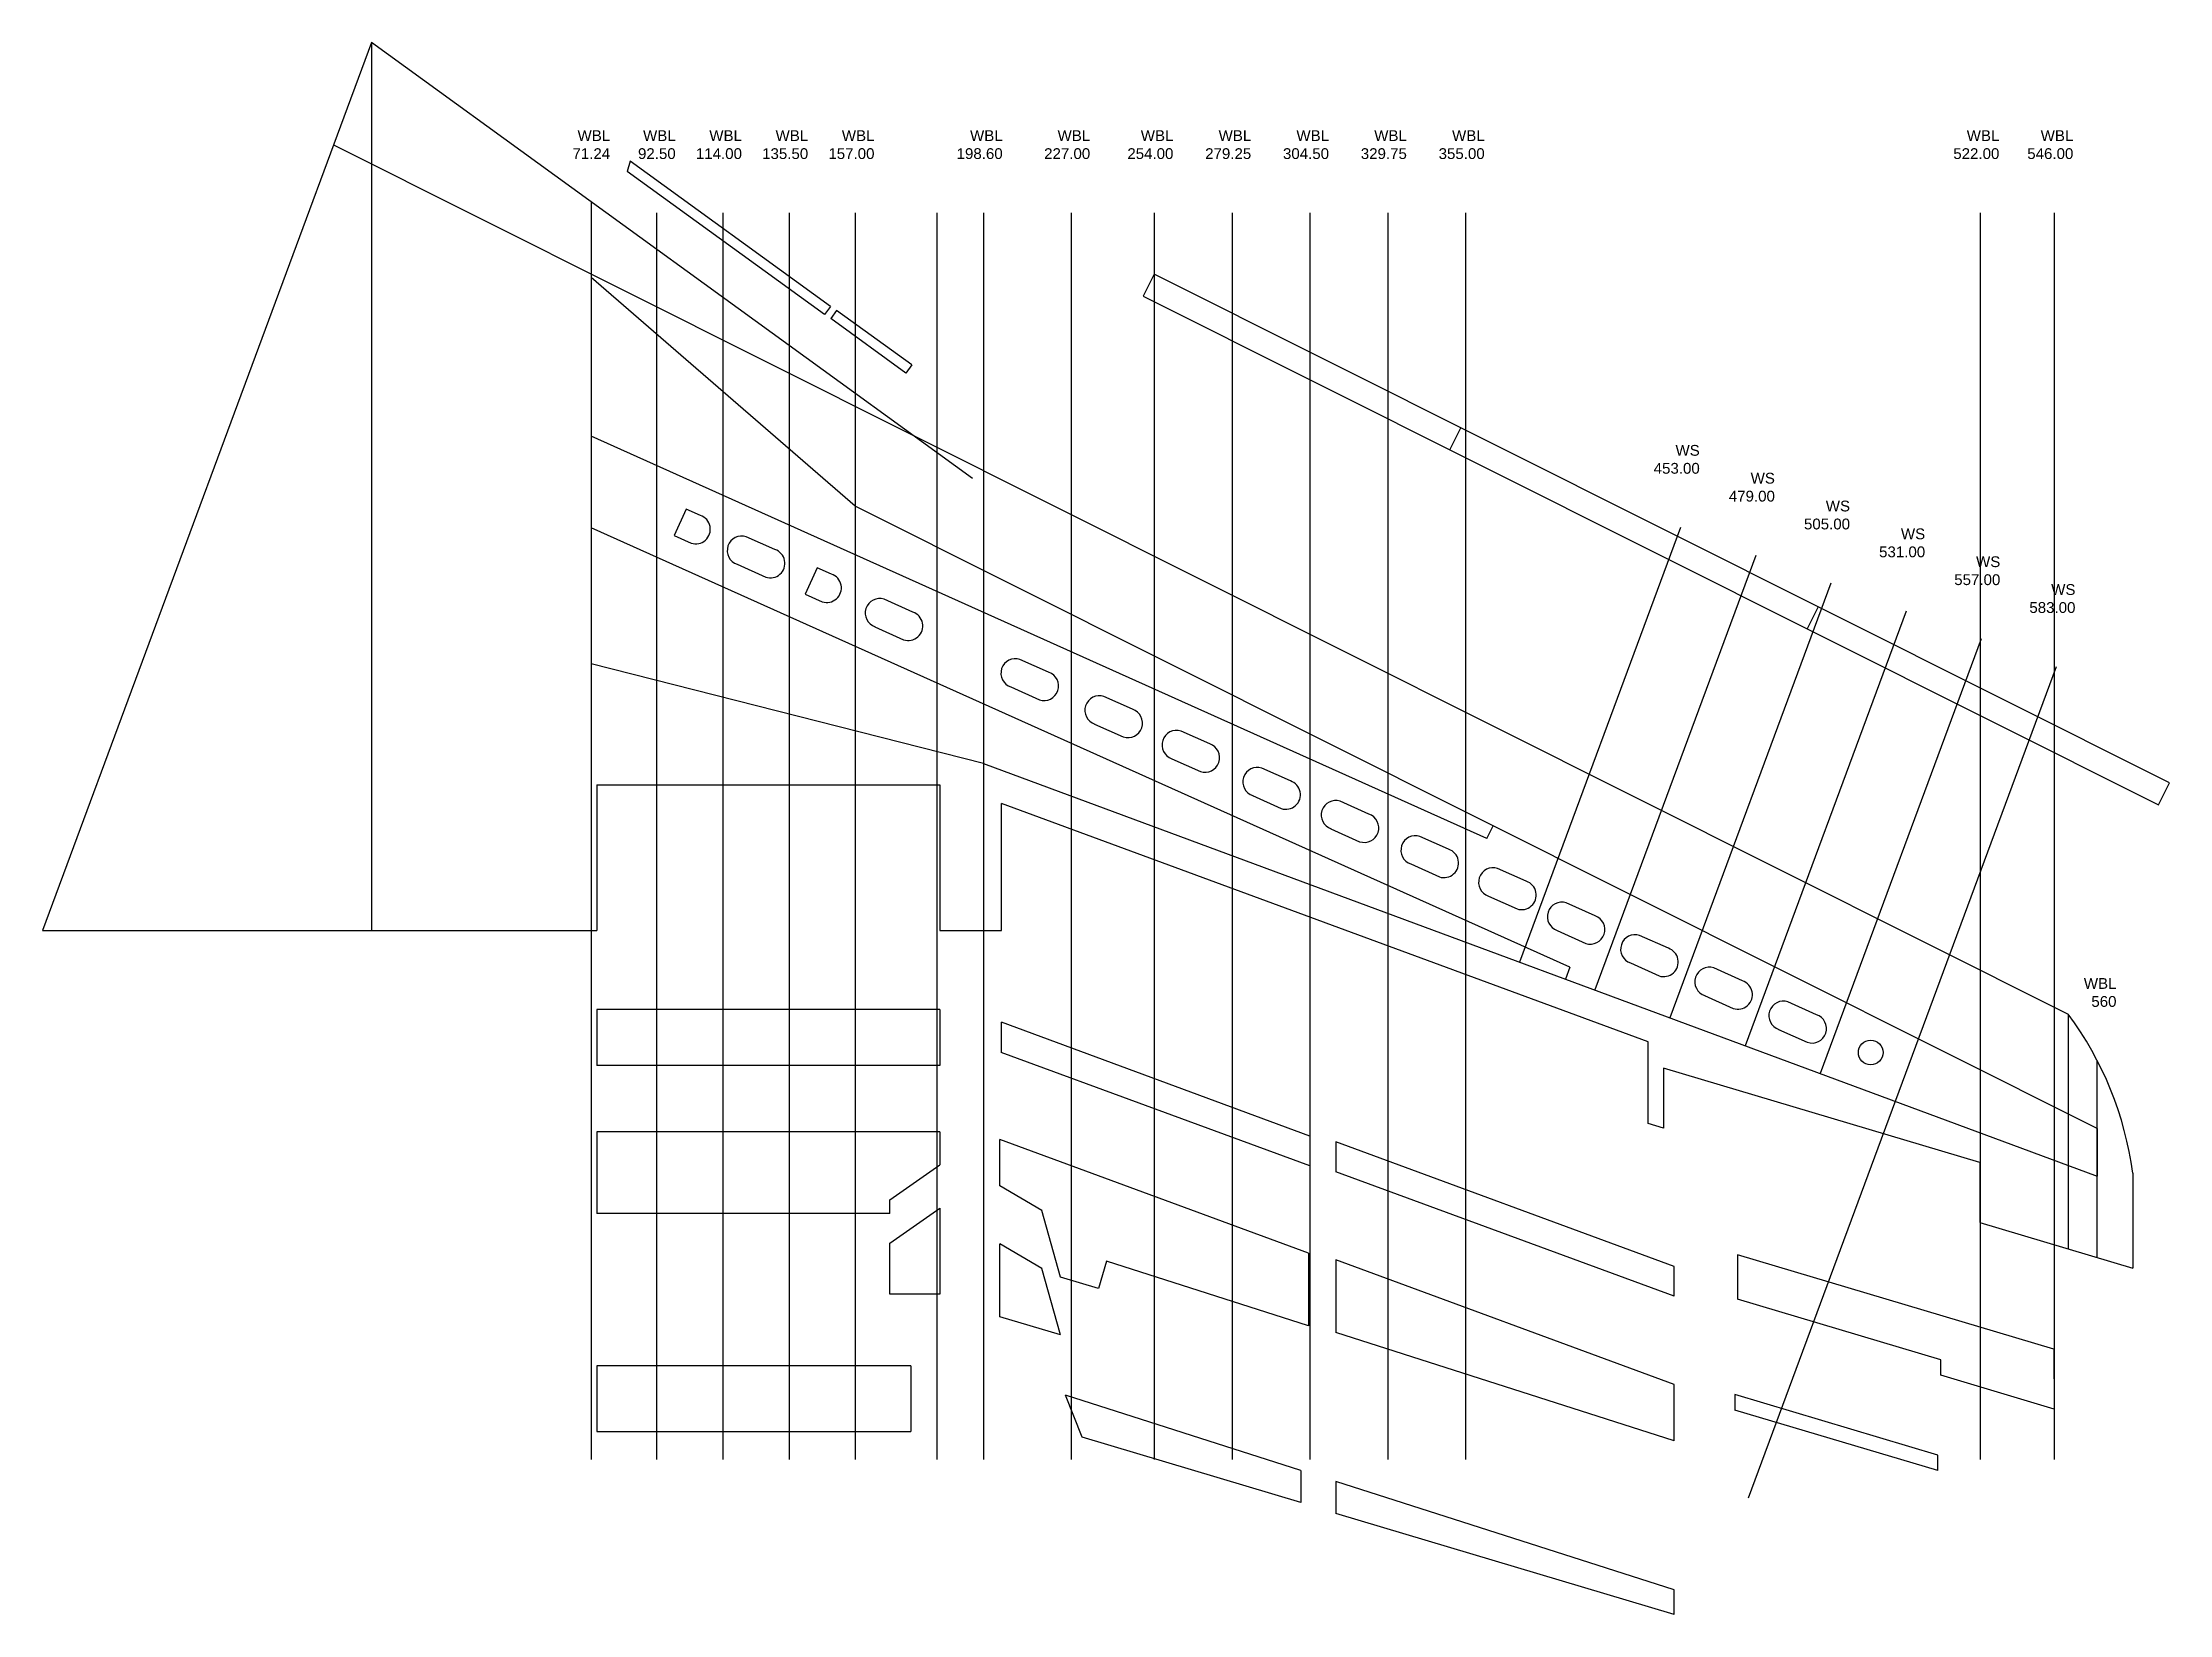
# Model space of a CAD drawing. Header units: millimetres. Extents: x 4754 to 10367, y 367 to 2510.
# Drawn here: x 8065 to 8755, y 1633 to 2143 of the extents above; entities that cross this region are included whole.
import ezdxf

# ---------------------------------------------------------------- set-up
doc = ezdxf.new("R2010")
doc.units = ezdxf.units.MM
doc.layers.get('Defpoints').update_dxf_attribs({"color": 2})
for name, color, linetype in [('图层1', 130, 'Continuous'), ('图层3', 1, 'Continuous'), ('标注', 3, 'Continuous')]:
    doc.layers.add(name, color=color, linetype=linetype)
doc.layers.add('图层2', color=6, linetype='Continuous', plot=False)
doc.styles.get("Standard").update_dxf_attribs({"font": 'arial.ttf'})

msp = doc.modelspace()

# ---------------------------------------------------------------- texts
at = {"layer": '图层3', "char_height": 3.5, "attachment_point": 3}
for s, width, insert in [('WBL 71.24', 21.9726435, (8249.26564, 2114.51991)), ('WBL 92.50', 21.9726435, (8270.52553, 2114.51991)), ('WBL 114.00', 21.9726435, (8292.02564, 2114.51991)), ('WBL 135.50', 21.9726435, (8313.52564, 2114.51991)), ('WBL 157.00', 21.9726435, (8335.02564, 2114.51991)), ('WBL 198.60', 21.9726435, (8376.62564, 2114.51991)), ('WBL 227.00', 21.9726435, (8405.02564, 2114.51991)), ('WBL 254.00', 21.9726435, (8432.02564, 2114.51991)), ('WBL 279.25', 21.9726435, (8457.27564, 2114.51991)), ('WBL 304.50', 20.6182881, (8482.52564, 2114.51991)), ('WBL 329.75', 21.9726435, (8507.77564, 2114.51991)), ('WBL 355.00', 21.9726435, (8533.02564, 2114.51991)), ('WBL 522.00', 21.9726435, (8700.02564, 2114.51991)), ('WBL 546.00', 21.9726435, (8724.02564, 2114.51991)), ('WS 453.00', 21.9726435, (8602.81155, 2012.41561)), ('WS 479.00', 21.9726435, (8627.1922, 2003.38323)), ('WS 505.00', 21.9726435, (8651.57284, 1994.35084)), ('WS 531.00', 21.9726435, (8675.95349, 1985.31846)), ('WS 557.00', 21.9726435, (8700.33414, 1976.28607)), ('WS 583.00', 21.9726435, (8724.71479, 1967.25369)), ('WBL 560', 16.2898043, (8738.02564, 1839.44718))]:
    msp.add_mtext_dynamic_manual_height_columns(s, width=width, gutter_width=12.5, heights=[0], dxfattribs=dict(at, insert=insert))

# ---------------------------------------------------------------- linework, layer by layer
at = {"layer": 'Defpoints'}
for p, q in [((8255.77731, 2104.45745), (8254.77944, 2101.14693)), ((8318.79214, 2054.70861), (8254.77944, 2101.14693)), ((8320.70973, 2057.35191), (8255.77731, 2104.45745)), ((8425.80062, 2067.85887), (8422.21863, 2060.70868)), ((8755.21694, 1902.83303), (8425.80062, 2067.85887)), ((8320.70973, 2057.35191), (8318.79214, 2054.70861)), ((8422.21863, 2060.70868), (8751.63634, 1895.68215)), ((8322.72809, 2056.03658), (8320.81049, 2053.39328)), ((8345.14813, 2035.73742), (8320.81049, 2053.39328)), ((8347.10211, 2038.35433), (8322.72809, 2056.03658)), ((8347.10211, 2038.35433), (8345.14813, 2035.73742)), ((8525.24435, 2018.0411), (8521.66236, 2010.89092)), ((8641.25767, 1959.92257), (8637.67568, 1952.77238)), ((8751.63589, 1895.68237), (8755.21694, 1902.83303)), ((8586.03773, 1818.7407), (8376.21123, 1896.10228)), ((8244.91579, 1829.23021), (8244.91579, 1811.09994)), ((8356.21123, 1829.23021), (8244.91579, 1829.23021)), ((8356.21123, 1829.23021), (8356.21123, 1811.09994)), ((8476.31123, 1788.20887), (8376.21123, 1825.11505)), ((8376.21123, 1815.30106), (8376.21123, 1825.11505)), ((8476.31123, 1778.50008), (8376.13972, 1815.32735)), ((8356.21123, 1811.09994), (8244.91579, 1811.09994)), ((8244.91579, 1789.52991), (8244.91579, 1763.08948)), ((8356.21123, 1789.52991), (8244.91579, 1789.52991)), ((8356.21123, 1789.52991), (8356.21123, 1778.91366)), ((8476.31123, 1788.20887), (8476.31123, 1778.50008)), ((8375.73535, 1772.04814), (8375.73535, 1787.08751)), ((8475.83535, 1750.18133), (8375.73535, 1787.08751)), ((8594.47564, 1745.83356), (8484.74915, 1786.28896)), ((8484.74915, 1786.28896), (8484.74915, 1776.58017)), ((8340.04856, 1767.52918), (8356.21123, 1778.91366)), ((8594.47564, 1736.24008), (8484.74915, 1776.58017)), ((8340.04856, 1763.08948), (8340.04856, 1767.52918)), ((8389.28535, 1764.03693), (8375.73535, 1772.04814)), ((8340.04856, 1763.08948), (8244.91579, 1763.08948)), ((8340.04856, 1753.42571), (8356.21123, 1764.81019)), ((8356.21123, 1764.81019), (8356.21123, 1736.86431)), ((8395.33535, 1742.4516), (8389.28535, 1764.03693)), ((8340.04856, 1736.86431), (8340.04856, 1753.42571)), ((8375.73535, 1729.50611), (8375.73535, 1753.25587)), ((8389.28535, 1745.24466), (8375.73535, 1753.25587)), ((8410.29895, 1747.56422), (8407.67571, 1738.77041)), ((8475.83535, 1726.6004), (8410.29895, 1747.56422)), ((8475.83535, 1750.18133), (8475.83535, 1726.6004)), ((8594.47564, 1707.59294), (8484.74915, 1748.04834)), ((8484.74915, 1748.04834), (8484.74915, 1724.46742)), ((8717.68648, 1719.10852), (8615.09341, 1749.71253)), ((8615.09341, 1749.71253), (8615.09341, 1735.2736)), ((8395.33535, 1723.65933), (8389.28535, 1745.24466)), ((8407.67571, 1738.77041), (8395.33535, 1742.4516)), ((8594.47564, 1736.24008), (8594.47564, 1745.83356)), ((8356.21123, 1736.86431), (8340.04856, 1736.86431)), ((8681.0317, 1715.60389), (8615.09341, 1735.2736)), ((8395.33535, 1723.65933), (8375.73535, 1729.50611)), ((8594.47564, 1689.36805), (8484.74915, 1724.46742)), ((8717.68648, 1719.10852), (8717.81148, 1699.62124)), ((8244.91579, 1713.65784), (8244.91579, 1692.33303)), ((8346.81123, 1713.65784), (8244.91579, 1713.65784)), ((8346.81123, 1713.65784), (8346.81123, 1692.33303)), ((8681.0317, 1710.59282), (8681.0317, 1715.60389)), ((8594.47564, 1689.36805), (8594.47564, 1707.59294)), ((8717.81148, 1699.62124), (8681.0317, 1710.59282)), ((8402.39797, 1690.45307), (8396.95881, 1704.08591)), ((8473.31424, 1679.6613), (8396.95881, 1704.08591)), ((8614.14388, 1704.31808), (8614.14388, 1699.30701)), ((8680.08217, 1684.64837), (8614.14388, 1704.31808)), ((8680.08217, 1679.6373), (8614.14388, 1699.30701)), ((8244.91579, 1692.33303), (8346.81123, 1692.33303)), ((8473.31424, 1669.29841), (8402.39797, 1690.45307)), ((8680.08217, 1679.6373), (8680.08217, 1684.64837)), ((8473.31424, 1679.6613), (8473.31424, 1669.29841)), ((8594.47564, 1640.98221), (8484.74915, 1676.08158)), ((8484.74915, 1676.08158), (8484.74915, 1665.71869)), ((8594.47564, 1632.98675), (8484.74915, 1665.71869)), ((8594.47564, 1632.98675), (8594.47564, 1640.98221))]:
    msp.add_line(p, q, dxfattribs=at)
at = {"layer": '图层1'}
for p, q in [((8171.81123, 2142.96915), (8065.07898, 1854.87235)), ((8171.81123, 2142.96915), (8171.81123, 1854.87235)), ((8366.81123, 2001.50546), (8171.81123, 2142.96915)), ((8171.81123, 2142.96915), (8171.81123, 1982.63815)), ((8159.50051, 2109.73945), (8722.36269, 1827.76555)), ((8244.91579, 1902.13956), (8244.91579, 1854.87235)), ((8244.91579, 1902.13956), (8356.21123, 1902.13956)), ((8356.21123, 1902.13956), (8356.21123, 1854.87235)), ((8376.21123, 1854.87235), (8376.21123, 1896.10228)), ((8586.03773, 1818.7407), (8376.21123, 1896.10228)), ((8065.07898, 1854.87235), (8244.91579, 1854.87235)), ((8356.21123, 1854.87235), (8376.21123, 1854.87235)), ((8722.36373, 1827.76415), (8722.36373, 1751.6134)), ((8586.03773, 1792.2801), (8586.03773, 1818.7407)), ((8693.68623, 1779.61803), (8591.09316, 1810.22203)), ((8591.09316, 1810.22203), (8591.09316, 1790.77204)), ((8731.81123, 1748.79517), (8731.81123, 1812.53732)), ((8591.09316, 1790.77204), (8586.03773, 1792.2801)), ((8693.68623, 1779.61803), (8693.68623, 1760.16804)), ((8743.31123, 1776.18317), (8743.31123, 1745.36466)), ((8693.68623, 1760.16804), (8743.31123, 1745.36466))]:
    msp.add_line(p, q, dxfattribs=at)
msp.add_arc((8632.82423, 1761.35738), 111.47727, 7.64262724, 36.56239601, dxfattribs=at)
at = {"layer": '图层2'}
for p, q in [((8243.05123, 2091.28775), (8243.05123, 1854.87235)), ((8328.81123, 1992.53201), (8243.05123, 2066.76824)), ((8731.81123, 1790.64337), (8328.81123, 1992.53201)), ((8370.41123, 1909.0621), (8243.05123, 1941.4295)), ((8370.41123, 1909.0621), (8731.81123, 1775.17296)), ((8731.81123, 1790.64337), (8731.81123, 1775.17296))]:
    msp.add_line(p, q, dxfattribs=at)
at = {"layer": '图层3'}
for p, q in [((8243.05123, 2087.7015), (8243.05123, 1683.28273)), ((8264.31113, 2087.7015), (8264.31113, 1683.28273)), ((8285.81123, 2087.7015), (8285.81123, 1683.28273)), ((8307.31123, 2087.7015), (8307.31123, 1683.28273)), ((8328.81123, 2087.7015), (8328.81123, 1683.28273)), ((8355.21123, 2087.7015), (8355.21123, 1683.28273)), ((8370.41123, 2087.7015), (8370.41123, 1683.28273)), ((8398.81123, 2087.7015), (8398.81123, 1683.28273)), ((8451.06123, 2087.7015), (8451.06123, 1683.28273)), ((8476.31123, 2087.7015), (8476.31123, 1683.28273)), ((8501.56123, 2087.7015), (8501.56123, 1683.28273)), ((8693.81123, 2087.7015), (8693.81123, 1683.28273)), ((8717.81123, 2087.7015), (8717.81123, 1683.28273)), ((8533.75973, 1884.74153), (8243.05123, 2015.24072)), ((8273.88867, 1991.61421), (8270.04122, 1983.04339)), ((8560.64372, 1842.97481), (8243.05123, 1985.54224)), ((8596.59714, 1985.5972), (8544.36732, 1844.61597)), ((8620.97779, 1976.56482), (8568.74797, 1835.58358)), ((8316.42327, 1972.59688), (8312.57583, 1964.02606)), ((8645.35844, 1967.53243), (8593.12862, 1826.5512)), ((8669.73909, 1958.50005), (8617.50927, 1817.51881)), ((8694.11974, 1949.46766), (8641.88992, 1808.48643)), ((8718.50038, 1940.43528), (8618.55942, 1670.66983)), ((8533.75973, 1884.74153), (8535.80953, 1888.83324)), ((8560.64372, 1842.97481), (8559.21401, 1839.11566))]:
    msp.add_line(p, q, dxfattribs=at)
for points in [[(8270.04122, 1983.04339), (8275.54111, 1980.57449, 1), (8278.54276, 1989.52499), (8273.88867, 1991.61421)], [(8290.42896, 1973.69484), (8299.73715, 1969.51639, 1), (8302.7388, 1978.46688), (8293.43061, 1982.64534, 1), (8290.49822, 1973.69241)], [(8312.57583, 1964.02606), (8318.07571, 1961.55716, 1), (8321.07737, 1970.50766), (8316.42327, 1972.59688)], [(8335.1774, 1953.40931), (8344.48559, 1949.23086, 1), (8347.48725, 1958.18136), (8338.17906, 1962.35981, 1), (8335.24667, 1953.40688)], [(8379.2346, 1933.90448), (8388.54279, 1929.72603, 1), (8391.54444, 1938.67653), (8382.23625, 1942.85498, 1), (8379.30387, 1933.90205)], [(8406.46275, 1921.87268), (8415.77094, 1917.69423, 1), (8418.7726, 1926.64472), (8409.46441, 1930.82318, 1), (8406.53202, 1921.87025)], [(8431.48278, 1910.62496), (8440.79097, 1906.44651, 1), (8443.79262, 1915.397), (8434.48443, 1919.57546, 1), (8431.55204, 1910.62253)], [(8457.70685, 1898.63792), (8467.01505, 1894.45947, 1), (8470.0167, 1903.40997), (8460.70851, 1907.58842, 1), (8457.77612, 1898.63549)], [(8483.13102, 1887.88197), (8492.43922, 1883.70352, 1), (8495.44087, 1892.65401), (8486.13268, 1896.83247, 1), (8483.20029, 1887.87954)], [(8509.01624, 1876.46496), (8518.32443, 1872.28651, 1), (8521.32609, 1881.23701), (8512.0179, 1885.41546, 1), (8509.08551, 1876.46253)], [(8534.22257, 1866.07746), (8543.53077, 1861.89901, 1), (8546.53242, 1870.84951), (8537.22423, 1875.02796, 1), (8534.29184, 1866.07503)], [(8556.51151, 1854.88581), (8565.8197, 1850.70736, 1), (8568.82136, 1859.65786), (8559.51317, 1863.83631, 1), (8556.58078, 1854.88338)], [(8580.30427, 1844.34787), (8589.61246, 1840.16942, 1), (8592.61412, 1849.11992), (8583.30593, 1853.29837, 1), (8580.37354, 1844.34544)], [(8604.36846, 1833.78124), (8613.67665, 1829.60278, 1), (8616.67831, 1838.55328), (8607.37011, 1842.73173, 1), (8604.43773, 1833.7788)], [(8628.40586, 1822.79351), (8637.71405, 1818.61506, 1), (8640.71571, 1827.56556), (8631.40752, 1831.74401, 1), (8628.47513, 1822.79108)]]:
    msp.add_lwpolyline(points, format="xyb", dxfattribs=at)
msp.add_circle((8658.28069, 1815.30464), 4.00884, dxfattribs=at)
at = {"layer": '标注', "color": 3}
for p, q in [((8425.81123, 2087.7015), (8425.81123, 1683.28273)), ((8526.81123, 2087.7015), (8526.81123, 1683.28273))]:
    msp.add_line(p, q, dxfattribs=at)

msp.set_redraw_order([(e.dxf.handle, doc.entitydb.next_handle()) for e in msp.query("TEXT MTEXT ATTDEF DIMENSION ARC_DIMENSION")])  # texts and dimensions are drawn at this point

doc.saveas('drawing.dxf')
